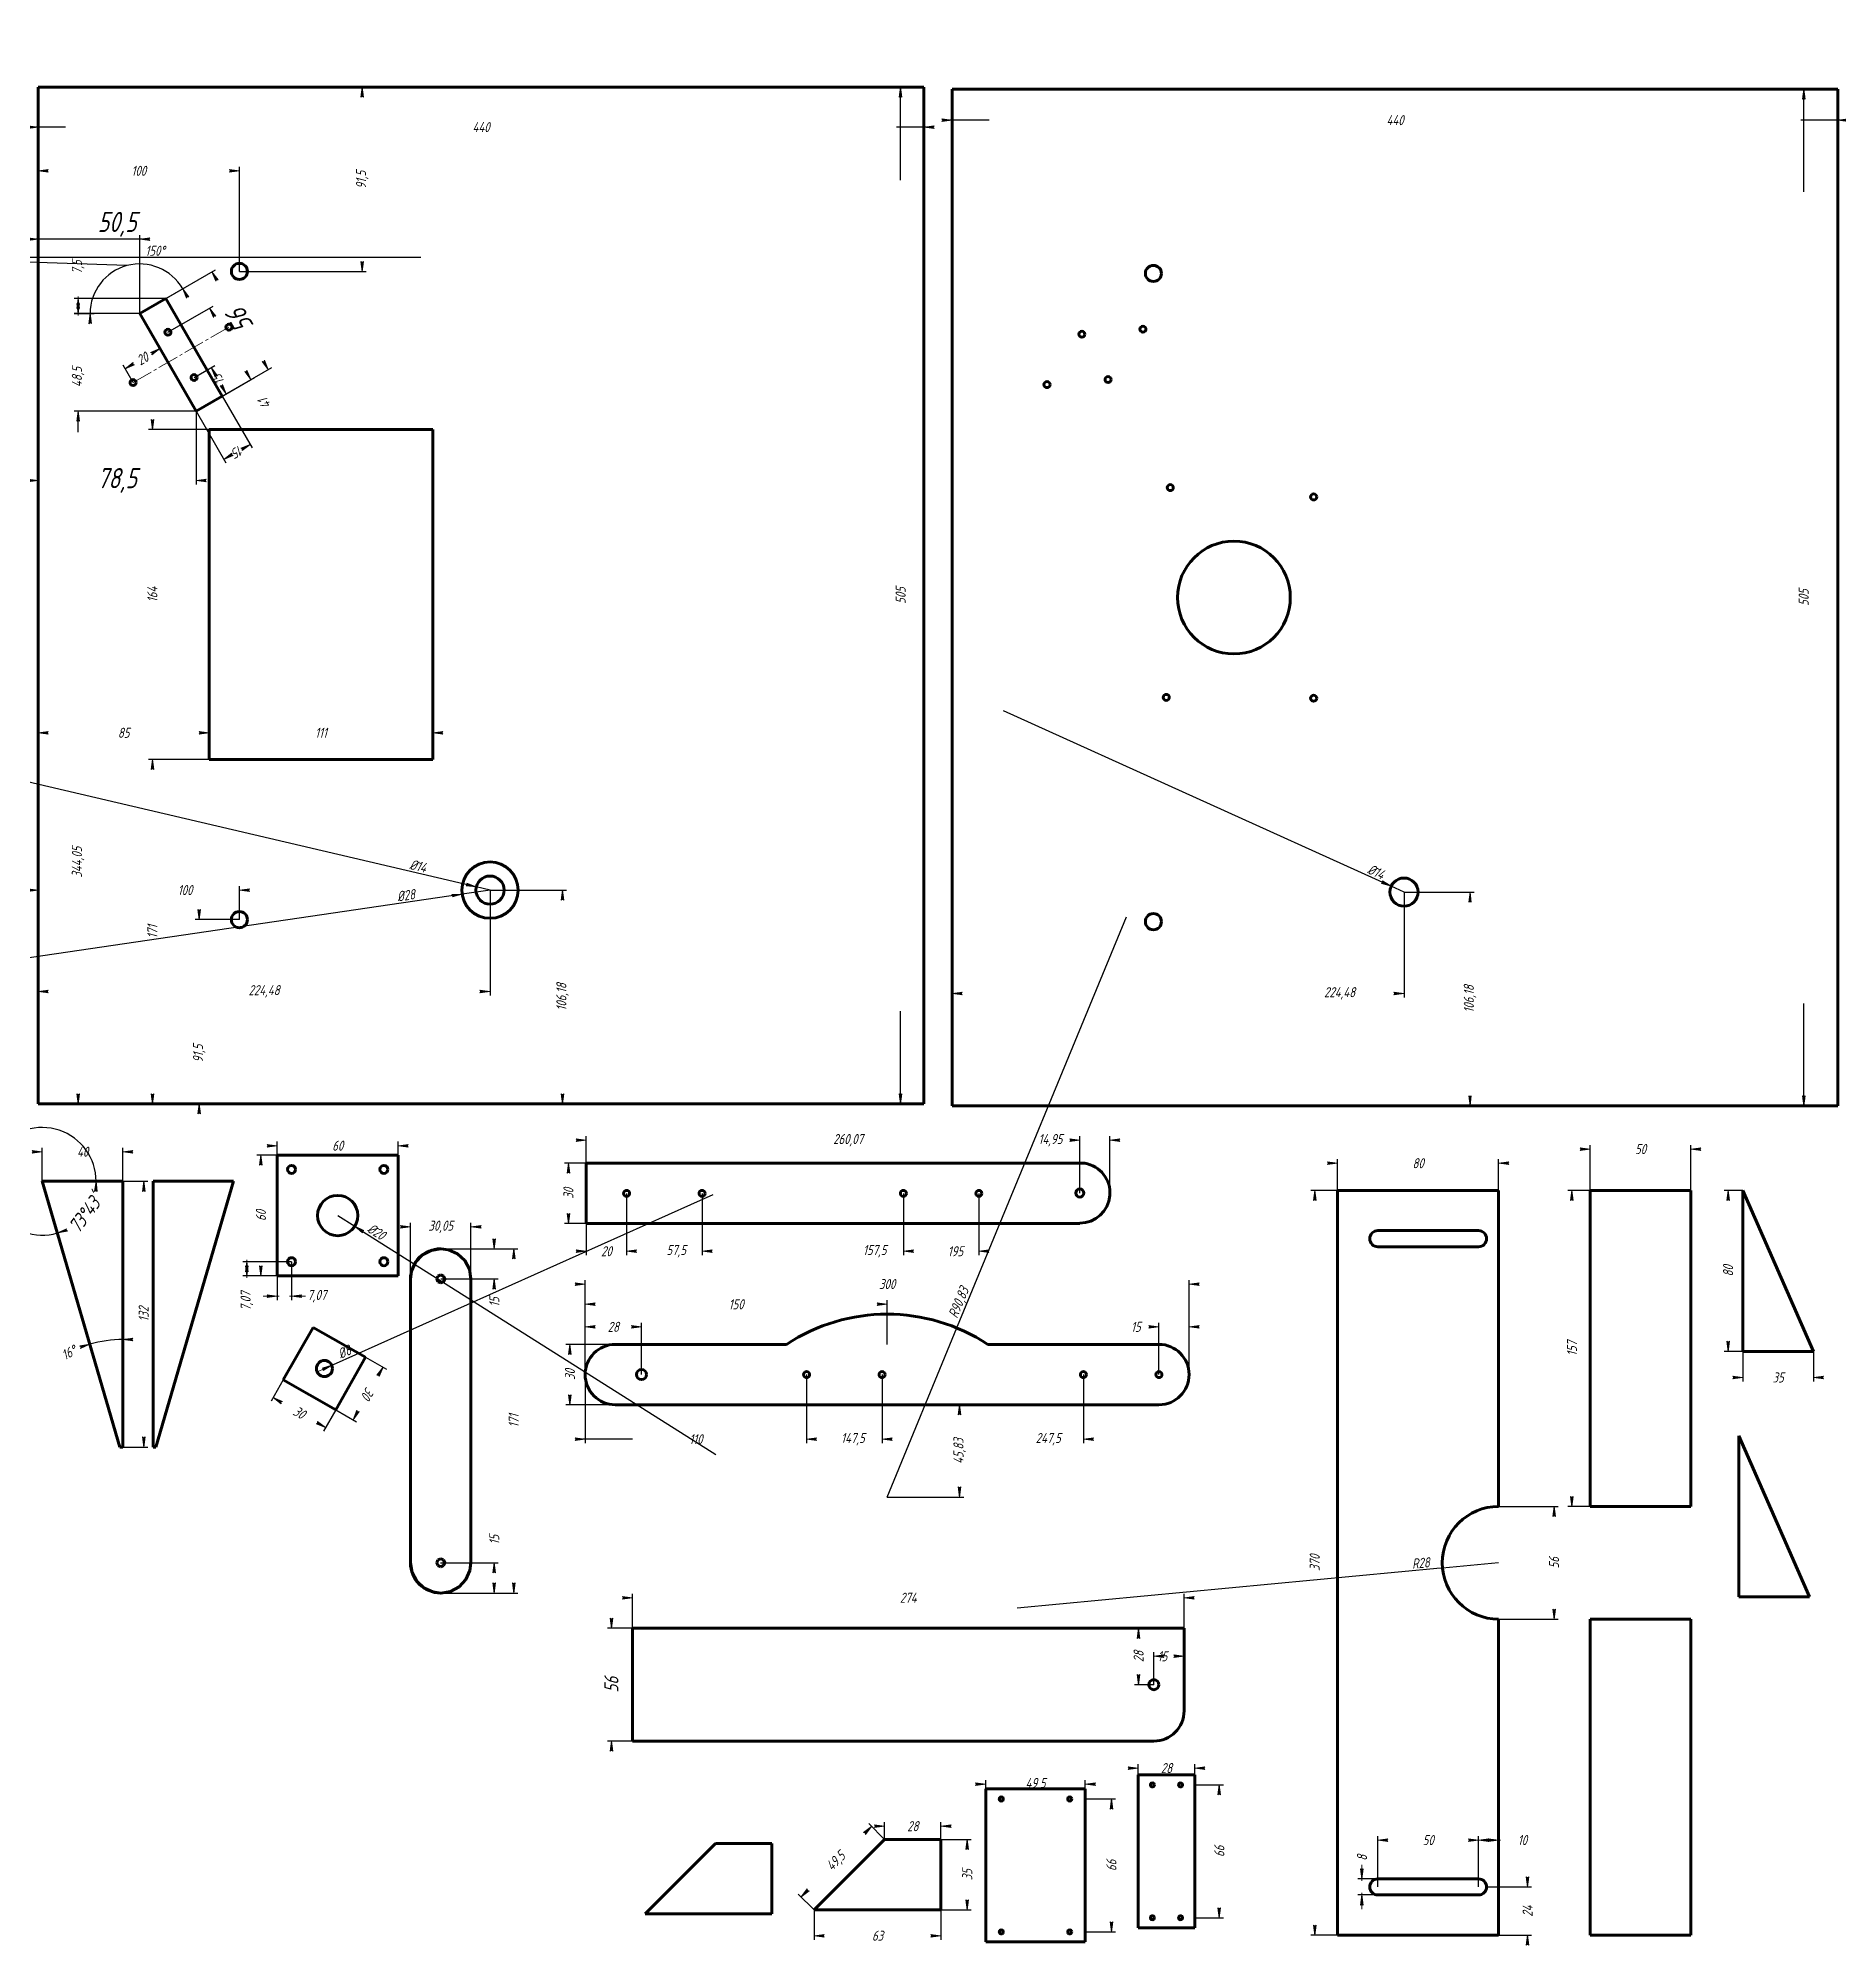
# Model space of a CAD drawing. Header units: millimetres. Extents: x -326 to 568, y 524 to 1470.
import ezdxf

# ---------------------------------------------------------------- set-up
doc = ezdxf.new("R2010")
doc.units = ezdxf.units.MM
for name, pattern in [('K5LT_AXLED', [14.875, 10.375, -1.5, 1.5, -1.5]), ('K5LT_BASIC', [0]), ('K5LT_THIN', [0])]:
    doc.linetypes.add(name, pattern=pattern)
doc.layers.add('Системный слой', color=7, linetype='Continuous')
doc.styles.add('KDIMTEXTSTYLE', font='GOST_AU.SHX', dxfattribs={"width": 0.96, "oblique": 15, "height": 5})
doc.dimstyles.new('KDIMSTYLE (1.00)', dxfattribs={"dimtxt": 5, "dimasz": 1, "dimexe": 2, "dimexo": 0, "dimgap": 1, "dimtad": 1, "dimtxsty": 'KDIMTEXTSTYLE', "dimsah": 1, "dimcen": 0, "dimdle": 1, "dimadec": 0, "dimazin": 0, "dimtfac": 0.667, "dimtmove": 0, "dimatfit": 3, "dimfxl": 1, "dimtvp": 1, "dimtolj": 1, "dimtzin": 0, "dimarcsym": 0})

msp = doc.modelspace()

# ---------------------------------------------------------------- blocks, each defined once
blk = doc.blocks.new('KDIMARROW_01')
at = {"layer": 'Системный слой'}
blk.add_hatch(color=0, dxfattribs=at).paths.add_polyline_path([(0, 0), (-5, 0.658262491226197), (-4.5, 6e-16), (-5, -0.6582624912261956)])
at = {"layer": 'Системный слой', "color": 0, "linetype": 'K5LT_THIN', "lineweight": 18}
for p, q in [((-4.5, 6e-16), (-5, 0.658262491226197)), ((-5, 0.658262491226197), (0, 0)), ((0, 0), (-5, -0.6582624912261956)), ((-5, -0.6582624912261956), (-4.5, 6e-16)), ((0, 0), (-1, 0))]:
    blk.add_line(p, q, dxfattribs=at)
blk = doc.blocks.new('U0')
at = {"layer": 'Системный слой', "color": 150, "linetype": 'K5LT_BASIC', "lineweight": 60, "true_color": 0x0080ff}
for p, q in [((-127.4460060598813, 714.0914948216539), (-128.0317857392095, 712.6772812592808)), ((-128.0317857392095, 712.6772812592808), (-127.4460060598812, 711.2630676969077)), ((-126.0318088134844, 714.6772812592808), (-127.4460060598813, 714.0914948216539)), ((-127.4460060598812, 711.2630676969077), (-126.0318088134844, 710.6772812592808)), ((-124.6176115670876, 714.0914948216539), (-126.0318088134844, 714.6772812592808)), ((-126.0318088134844, 710.6772812592808), (-124.6176115670876, 711.2630676969077)), ((-124.0318318877593, 712.6772812592808), (-124.6176115670876, 714.0914948216539)), ((-124.6176115670876, 711.2630676969077), (-124.0318318877593, 712.6772812592808))]:
    blk.add_line(p, q, dxfattribs=at)
blk = doc.blocks.new('U1')
at = {"layer": 'Системный слой', "color": 150, "linetype": 'K5LT_BASIC', "lineweight": 60, "true_color": 0x0080ff}
for p, q in [((-141.0316357564225, 712.6772812592808), (-140.2369737046373, 707.8597472165814)), ((-111.5475343033653, 708.7784415623319), (-111.0319818705462, 712.6772812592808)), ((-140.2369737046373, 707.8597472165814), (-137.9371868909073, 703.5526605945729)), ((-137.9371868909073, 703.5526605945729), (-134.3759519009717, 700.2123837640057)), ((-134.3759519009717, 700.2123837640057), (-129.9306035287262, 698.1928396400983)), ((-121.21433035159, 698.4719524792115), (-116.907293420991, 700.7717658261276)), ((-116.907293420991, 700.7717658261276), (-113.5670551275934, 704.3330419029354)), ((-113.5670551275934, 704.3330419029354), (-111.5475343033653, 708.7784415623319)), ((-129.9306035287262, 698.1928396400983), (-126.0318088137511, 697.6772812592808)), ((-126.0318088137511, 697.6772812592808), (-121.21433035159, 698.4719524792115))]:
    blk.add_line(p, q, dxfattribs=at)
blk = doc.blocks.new('U2')
at = {"layer": 'Системный слой', "color": 150, "linetype": 'K5LT_BASIC', "lineweight": 60, "true_color": 0x0080ff}
for p, q in [((-124.6656471183041, 855.0914948216538), (-126.0558265902974, 855.6771370373813)), ((-126.0558265902974, 851.6774254811802), (-124.648765966261, 852.2801530042794)), ((-124.0798674389758, 853.6772812592807), (-124.6656471183041, 855.0914948216538)), ((-124.648765966261, 852.2801530042794), (-124.0798674389758, 853.6772812592807))]:
    blk.add_line(p, q, dxfattribs=at)
blk = doc.blocks.new('U3')
at = {"layer": 'Системный слой', "color": 150, "linetype": 'K5LT_BASIC', "lineweight": 60, "true_color": 0x0080ff}
for p, q in [((-127.4460060598812, 855.0914948216538), (-128.0317857392094, 853.6772812592807)), ((-128.0317857392094, 853.6772812592807), (-127.4460060598811, 852.2630676969076)), ((-126.0318088134843, 855.6772812592807), (-127.4460060598812, 855.0914948216538)), ((-127.4460060598811, 852.2630676969076), (-126.0318088134844, 851.6772812592807)), ((-124.6176115670875, 855.0914948216538), (-126.0318088134843, 855.6772812592807)), ((-126.0318088134844, 851.6772812592807), (-124.6176115670875, 852.2630676969076)), ((-124.0318318877592, 853.6772812592807), (-124.6176115670875, 855.0914948216538)), ((-124.6176115670875, 852.2630676969076), (-124.0318318877592, 853.6772812592807))]:
    blk.add_line(p, q, dxfattribs=at)
blk = doc.blocks.new('U4')
at = {"layer": 'Системный слой', "color": 150, "linetype": 'K5LT_BASIC', "lineweight": 60, "true_color": 0x0080ff}
for p, q in [((-138.4965624993753, 862.0215206156262), (-140.5160833236035, 857.5761209562297)), ((-135.1563242059777, 865.5827966924339), (-138.4965624993753, 862.0215206156262)), ((-130.8492872753788, 867.8826100393501), (-135.1563242059777, 865.5827966924339)), ((-126.0318088132177, 868.6772812592807), (-130.8492872753788, 867.8826100393501)), ((-122.1330140982424, 868.1617228784631), (-126.0318088132177, 868.6772812592807)), ((-117.687665725997, 866.1421787545557), (-122.1330140982424, 868.1617228784631)), ((-114.1264307360615, 862.8019019239886), (-117.687665725997, 866.1421787545557)), ((-111.8266439223314, 858.4948153019801), (-114.1264307360615, 862.8019019239886)), ((-140.5160833236035, 857.5761209562297), (-141.0316357564225, 853.6772812592807)), ((-111.0319818705462, 853.6772812592807), (-111.8266439223314, 858.4948153019801))]:
    blk.add_line(p, q, dxfattribs=at)
blk = doc.blocks.new('U5')
at = {"layer": 'Системный слой', "color": 150, "linetype": 'K5LT_BASIC', "lineweight": 60, "true_color": 0x0080ff}
for p, q in [((-124.6656471183042, 714.0914948216539), (-126.0558265902975, 714.6771370373813)), ((-126.0558265902975, 710.6774254811803), (-124.648765966261, 711.2801530042796)), ((-124.0798674389759, 712.6772812592808), (-124.6656471183042, 714.0914948216539)), ((-124.648765966261, 711.2801530042796), (-124.0798674389759, 712.6772812592808))]:
    blk.add_line(p, q, dxfattribs=at)
blk = doc.blocks.new('KDIMARROW_02')
at = {"layer": 'Системный слой'}
blk.add_hatch(color=0, dxfattribs=at).paths.add_polyline_path([(4.5, -6e-16), (5, 0.6582624912261956), (0, 0), (5, -0.658262491226197)])
at = {"layer": 'Системный слой', "color": 0, "linetype": 'K5LT_THIN', "lineweight": 18}
for p, q in [((0, 0), (-1, 0)), ((5, 0.6582624912261956), (0, 0)), ((0, 0), (5, -0.658262491226197)), ((0, 0), (7, -9e-16)), ((4.5, -6e-16), (5, 0.6582624912261956)), ((5, -0.658262491226197), (4.5, -6e-16))]:
    blk.add_line(p, q, dxfattribs=at)

# ---------------------------------------------------------------- dimensions: what is measured, and where the dimension line sits
at = {"layer": 'Системный слой', "color": 7}
for base, p1, p2, location, override in [((-326.0334660406671, 1425.824577084657), (113.9665339593328, 1445.658961869227), (-326.0334660406671, 1445.658961869227), (-106.0334660406672, 1425.824577084657), {"dimexo": 0, "dimpost": '\\H5.0;\\W0.965;\\Q15;\\Q15;\\H10.00;\\H5.0;\\W0.965;\\Q15;<>\\H5.0;\\W0.965;\\Q15;\\Q15;\\H10.00;', "dimblk1": 'KDIMARROW_01', "dimblk2": 'KDIMARROW_01', "dimse1": 0, "dimse2": 0, "dimclrt": 7, "dimtolj": 1}), ((-226.0334660406671, 1404.124333841316), (-326.0334660406671, 1445.658961869227), (-226.0334660406671, 1354.158961869227), (-276.0334660406671, 1404.124333841316), {"dimexo": 0, "dimpost": '\\H5.0;\\W0.965;\\Q15;\\Q15;\\H10.00;\\H5.0;\\W0.965;\\Q15;<>\\H5.0;\\W0.965;\\Q15;\\Q15;\\H10.00;', "dimblk1": 'KDIMARROW_01', "dimblk2": 'KDIMARROW_01', "dimse1": 0, "dimse2": 0, "dimclrt": 7, "dimtolj": 1}), ((127.9375028516394, 1429.299105632161), (567.9375028516395, 1444.658961869227), (127.9375028516394, 1444.658961869227), (347.9375028516395, 1429.299105632161), {"dimexo": 0, "dimpost": '\\H5.0;\\W0.965;\\Q15;\\Q15;\\H7.00;\\H5.0;\\W0.965;\\Q15;<>\\H5.0;\\W0.965;\\Q15;\\Q15;\\H7.00;', "dimblk1": 'KDIMARROW_01', "dimblk2": 'KDIMARROW_01', "dimse1": 0, "dimse2": 0, "dimclrt": 7, "dimtolj": 1}), ((-241.0334660406671, 1124.968165832942), (-326.0334660406671, 940.6589618692267), (-241.0334660406671, 1111.658961869227), (-283.5334660406671, 1124.968165832942), {"dimexo": 0, "dimpost": '\\H5.0;\\W0.965;\\Q15;\\Q15;\\H10.00;\\H5.0;\\W0.965;\\Q15;<>\\H5.0;\\W0.965;\\Q15;\\Q15;\\H10.00;', "dimblk1": 'KDIMARROW_01', "dimblk2": 'KDIMARROW_01', "dimse1": 0, "dimse2": 0, "dimclrt": 7, "dimtolj": 1}), ((-241.0334660406671, 1124.968165832942), (-130.0334660406671, 1111.658961869227), (-241.0334660406671, 1111.658961869227), (-185.5334660406671, 1124.968165832942), {"dimexo": 0, "dimpost": '\\H5.0;\\W0.965;\\Q15;\\Q15;\\H10.00;\\H5.0;\\W0.965;\\Q15;<>\\H5.0;\\W0.965;\\Q15;\\Q15;\\H10.00;', "dimblk1": 'KDIMARROW_01', "dimblk2": 'KDIMARROW_01', "dimse1": 0, "dimse2": 0, "dimclrt": 7, "dimtolj": 1}), ((-326.0334660406671, 1046.836694944501), (-226.0334660406671, 1032.158961869227), (-326.0334660406671, 940.6589618692267), (-253.0334660406671, 1046.836694944501), {"dimexo": 0, "dimpost": '\\H5.0;\\W0.965;\\Q15;\\Q15;\\H10.00;\\H5.0;\\W0.965;\\Q15;<>\\H5.0;\\W0.965;\\Q15;\\Q15;\\H10.00;', "dimblk1": 'KDIMARROW_01', "dimblk2": 'KDIMARROW_01', "dimse1": 0, "dimse2": 0, "dimclrt": 7, "dimtolj": 1}), ((-101.5551737173085, 996.5430055443065), (-326.0334660406671, 940.6589618692267), (-101.5551737173085, 1046.836694944501), (-213.7943198789878, 996.5430055443065), {"dimexo": 0, "dimpost": '\\H5.0;\\W0.965;\\Q15;\\Q15;\\H10.00;\\H5.0;\\W0.965;\\Q15;<>\\H5.0;\\W0.965;\\Q15;\\Q15;\\H10.00;', "dimblk1": 'KDIMARROW_01', "dimblk2": 'KDIMARROW_01', "dimse1": 0, "dimse2": 0, "dimclrt": 7, "dimtolj": 1}), ((352.4157951749981, 995.5430055443065), (127.9375028516395, 939.6589618692267), (352.4157951749981, 1045.836694944501), (320.4157951749981, 995.5430055443065), {"dimexo": 0, "dimpost": '\\H5.0;\\W0.965;\\Q15;\\Q15;\\H7.00;\\H5.0;\\W0.965;\\Q15;<>\\H5.0;\\W0.965;\\Q15;\\Q15;\\H7.00;', "dimblk1": 'KDIMARROW_01', "dimblk2": 'KDIMARROW_01', "dimse1": 0, "dimse2": 0, "dimclrt": 7, "dimtolj": 1}), ((-323.9305299283305, 916.8746002737553), (-283.9305299283305, 902.1713701361585), (-323.9305299283305, 902.1713701361587), (-303.9305299283305, 916.8746002737553), {"dimexo": 0, "dimpost": '\\H5.0;\\W0.965;\\Q15;\\Q15;\\H7.00;\\H5.0;\\W0.965;\\Q15;<>\\H5.0;\\W0.965;\\Q15;\\Q15;\\H7.00;', "dimblk1": 'KDIMARROW_01', "dimblk2": 'KDIMARROW_01', "dimse1": 0, "dimse2": 0, "dimclrt": 7, "dimtolj": 1}), ((-207.213177944889, 919.8753957625796), (-147.213177944889, 915.1772812592808), (-207.213177944889, 915.1772812592808), (-177.213177944889, 919.8753957625796), {"dimexo": 0, "dimpost": '\\H5.0;\\W0.965;\\Q15;\\Q15;\\H7.00;\\H5.0;\\W0.965;\\Q15;<>\\H5.0;\\W0.965;\\Q15;\\Q15;\\H7.00;', "dimblk1": 'KDIMARROW_01', "dimblk2": 'KDIMARROW_01', "dimse1": 0, "dimse2": 0, "dimclrt": 7, "dimtolj": 1}), ((-53.74166636049313, 922.5809669598135), (206.3283389052744, 895.1466252647671), (-53.74166636049313, 911.1713701361585), (76.29333627239066, 922.5809669598135), {"dimexo": 0, "dimpost": '\\H5.0;\\W0.965;\\Q15;\\Q15;\\H7.00;\\H5.0;\\W0.965;\\Q15;<>\\H5.0;\\W0.965;\\Q15;\\Q15;\\H7.00;', "dimblk1": 'KDIMARROW_01', "dimblk2": 'KDIMARROW_01', "dimse1": 0, "dimse2": 0, "dimclrt": 7, "dimtolj": 1}), ((191.3784225175483, 922.5809669598135), (206.3283389052744, 897.5961150075492), (191.3784225175483, 896.3713701361587), (176.7812633572793, 922.5809669598135), {"dimexo": 0, "dimpost": '\\H5.0;\\W0.965;\\Q15;\\Q15;\\H7.00;\\H5.0;\\W0.965;\\Q15;<>\\H5.0;\\W0.965;\\Q15;\\Q15;\\H7.00;', "dimblk1": 'KDIMARROW_01', "dimblk2": 'KDIMARROW_01', "dimse1": 0, "dimse2": 0, "dimclrt": 7, "dimtolj": 1}), ((444.9016078861017, 918.1882114678019), (494.9016078861017, 897.6772812592808), (444.9016078861017, 897.6772812592808), (469.9016078861017, 918.1882114678019), {"dimexo": 0, "dimpost": '\\H5.0;\\W0.965;\\Q15;\\Q15;\\H7.00;\\H5.0;\\W0.965;\\Q15;<>\\H5.0;\\W0.965;\\Q15;\\Q15;\\H7.00;', "dimblk1": 'KDIMARROW_01', "dimblk2": 'KDIMARROW_01', "dimse1": 0, "dimse2": 0, "dimclrt": 7, "dimtolj": 1}), ((319.4157951749981, 911.1713701361587), (399.4157951749981, 897.6772812592808), (319.4157951749981, 897.6772812592808), (359.4157951749981, 911.1713701361587), {"dimexo": 0, "dimpost": '\\H5.0;\\W0.965;\\Q15;\\Q15;\\H7.00;\\H5.0;\\W0.965;\\Q15;<>\\H5.0;\\W0.965;\\Q15;\\Q15;\\H7.00;', "dimblk1": 'KDIMARROW_01', "dimblk2": 'KDIMARROW_01', "dimse1": 0, "dimse2": 0, "dimclrt": 7, "dimtolj": 1}), ((-53.74166636049313, 867.4473553077221), (-33.74166636049313, 896.1713701361588), (-53.74166636049313, 911.1713701361585), (-43.74166636049313, 867.4473553077221), {"dimexo": 0, "dimpost": '\\H5.0;\\W0.965;\\Q15;\\Q15;\\H7.00;\\H5.0;\\W0.965;\\Q15;<>\\H5.0;\\W0.965;\\Q15;\\Q15;\\H7.00;', "dimblk1": 'KDIMARROW_01', "dimblk2": 'KDIMARROW_01', "dimse1": 0, "dimse2": 0, "dimclrt": 7, "dimtolj": 1}), ((-141.0796713076391, 879.5442481456316), (-111.0319818705462, 853.6772812592807), (-141.0796713076391, 853.6772812592807), (-126.0558265890926, 879.5442481456316), {"dimexo": 0, "dimpost": '\\H5.0;\\W0.965;\\Q15;\\Q15;\\H7.00;\\H5.0;\\W0.965;\\Q15;<>\\H5.0;\\W0.965;\\Q15;\\Q15;\\H7.00;', "dimblk1": 'KDIMARROW_01', "dimblk2": 'KDIMARROW_01', "dimse1": 0, "dimse2": 0, "dimclrt": 7, "dimtolj": 1}), ((-53.74166636049313, 867.4473553077221), (3.758333639506816, 896.1713701361585), (-53.74166636049313, 881.1713701361588), (-9.090561433430196, 867.4473553077221), {"dimexo": 0, "dimpost": '\\H5.0;\\W0.965;\\Q15;\\Q15;\\H7.00;\\H5.0;\\W0.965;\\Q15;<>\\H5.0;\\W0.965;\\Q15;\\Q15;\\H7.00;', "dimblk1": 'KDIMARROW_01', "dimblk2": 'KDIMARROW_01', "dimse1": 0, "dimse2": 0, "dimclrt": 7, "dimtolj": 1}), ((-53.74166636049313, 867.4473553077221), (103.7583336395068, 896.1713701361583), (-53.74166636049313, 881.1713701361588), (89.52037568510008, 867.4473553077221), {"dimexo": 0, "dimpost": '\\H5.0;\\W0.965;\\Q15;\\Q15;\\H7.00;\\H5.0;\\W0.965;\\Q15;<>\\H5.0;\\W0.965;\\Q15;\\Q15;\\H7.00;', "dimblk1": 'KDIMARROW_01', "dimblk2": 'KDIMARROW_01', "dimse1": 0, "dimse2": 0, "dimclrt": 7, "dimtolj": 1}), ((-53.74166636049313, 867.4473553077221), (141.2583336395068, 896.1713701361581), (-53.74166636049313, 881.1713701361588), (129.6132921737475, 867.4473553077221), {"dimexo": 0, "dimpost": '\\H5.0;\\W0.965;\\Q15;\\Q15;\\H7.00;\\H5.0;\\W0.965;\\Q15;<>\\H5.0;\\W0.965;\\Q15;\\Q15;\\H7.00;', "dimblk1": 'KDIMARROW_01', "dimblk2": 'KDIMARROW_01', "dimse1": 0, "dimse2": 0, "dimclrt": 7, "dimtolj": 1}), ((-200.1421101330236, 845.1568231128563), (-207.213177944889, 855.1772812592808), (-200.1421101330236, 862.2483490711462), (-187.5878604445458, 845.1568231128563), {"dimexo": 0, "dimpost": '\\H5.0;\\W0.965;\\Q15;\\Q15;\\H7.00;\\H5.0;\\W0.965;\\Q15;<>\\H5.0;\\W0.965;\\Q15;\\Q15;\\H7.00;', "dimblk1": 'KDIMARROW_02', "dimblk2": 'KDIMARROW_02', "dimse1": 0, "dimse2": 0, "dimclrt": 7, "dimtolj": 1}), ((-54.31910038932733, 851.1207726658173), (245.6808996106727, 806.1772812592809), (-54.31910038932733, 806.1772812592807), (95.68089961067267, 851.1207726658173), {"dimexo": 0, "dimpost": '\\H5.0;\\W0.965;\\Q15;\\Q15;\\H7.00;\\H5.0;\\W0.965;\\Q15;<>\\H5.0;\\W0.965;\\Q15;\\Q15;\\H7.00;', "dimblk1": 'KDIMARROW_01', "dimblk2": 'KDIMARROW_01', "dimse1": 0, "dimse2": 0, "dimclrt": 7, "dimtolj": 1}), ((95.68089961067268, 841.091969467014), (-54.31910038932733, 821.1772812592807), (95.68089961067268, 821.1772812592807), (20.68089961067268, 841.091969467014), {"dimexo": 0, "dimpost": '\\H5.0;\\W0.965;\\Q15;\\Q15;\\H7.00;\\H5.0;\\W0.965;\\Q15;<>\\H5.0;\\W0.965;\\Q15;\\Q15;\\H7.00;', "dimblk1": 'KDIMARROW_01', "dimblk2": 'KDIMARROW_01', "dimse1": 0, "dimse2": 0, "dimclrt": 7, "dimtolj": 1}), ((-26.31910038932745, 829.8818991489844), (-54.31910038932733, 806.1772812592807), (-26.31910038932745, 806.1772812592808), (-40.31910038932739, 829.8818991489844), {"dimexo": 0, "dimpost": '\\H5.0;\\W0.965;\\Q15;\\Q15;\\H7.00;\\H5.0;\\W0.965;\\Q15;<>\\H5.0;\\W0.965;\\Q15;\\Q15;\\H7.00;', "dimblk1": 'KDIMARROW_01', "dimblk2": 'KDIMARROW_01', "dimse1": 0, "dimse2": 0, "dimclrt": 7, "dimtolj": 1}), ((230.6808996106727, 829.8818991489844), (245.6808996106727, 806.1772812592809), (230.6808996106727, 806.1772812592809), (219.2157543088538, 829.8818991489844), {"dimexo": 0, "dimpost": '\\H5.0;\\W0.965;\\Q15;\\Q15;\\H7.00;\\H5.0;\\W0.965;\\Q15;<>\\H5.0;\\W0.965;\\Q15;\\Q15;\\H7.00;', "dimblk1": 'KDIMARROW_01', "dimblk2": 'KDIMARROW_01', "dimse1": 0, "dimse2": 0, "dimclrt": 7, "dimtolj": 1}), ((520.7463899844774, 804.7344692933384), (555.7463899844774, 817.6922528004463), (520.7463899844774, 817.6922528004463), (538.2463899844774, 804.7344692933384), {"dimexo": 0, "dimpost": '\\H5.0;\\W0.965;\\Q15;\\Q15;\\H7.00;\\H5.0;\\W0.965;\\Q15;<>\\H5.0;\\W0.965;\\Q15;\\Q15;\\H7.00;', "dimblk1": 'KDIMARROW_01', "dimblk2": 'KDIMARROW_01', "dimse1": 0, "dimse2": 0, "dimclrt": 7, "dimtolj": 1}), ((-54.31910038932733, 774.0731663390346), (55.68089961067272, 806.1772812592807), (-54.31910038932733, 806.1772812592807), (0.6808996106726966, 774.0731663390346), {"dimexo": 0, "dimpost": '\\H5.0;\\W0.965;\\Q15;\\Q15;\\H7.00;\\H5.0;\\W0.965;\\Q15;<>\\H5.0;\\W0.965;\\Q15;\\Q15;\\H7.00;', "dimblk1": 'KDIMARROW_01', "dimblk2": 'KDIMARROW_01', "dimse1": 0, "dimse2": 0, "dimclrt": 7, "dimtolj": 1}), ((-54.31910038932733, 774.0731663390346), (93.18089961067272, 806.1772812592808), (-54.31910038932733, 806.1772812592807), (78.66512965217663, 774.0731663390346), {"dimexo": 0, "dimpost": '\\H5.0;\\W0.965;\\Q15;\\Q15;\\H7.00;\\H5.0;\\W0.965;\\Q15;<>\\H5.0;\\W0.965;\\Q15;\\Q15;\\H7.00;', "dimblk1": 'KDIMARROW_01', "dimblk2": 'KDIMARROW_01', "dimse1": 0, "dimse2": 0, "dimclrt": 7, "dimtolj": 1}), ((-54.31910038932733, 774.0731663390346), (193.1808996106727, 806.1772812592808), (-54.31910038932733, 806.1772812592807), (175.6808996106727, 774.0731663390346), {"dimexo": 0, "dimpost": '\\H5.0;\\W0.965;\\Q15;\\Q15;\\H7.00;\\H5.0;\\W0.965;\\Q15;<>\\H5.0;\\W0.965;\\Q15;\\Q15;\\H7.00;', "dimblk1": 'KDIMARROW_01', "dimblk2": 'KDIMARROW_01', "dimse1": 0, "dimse2": 0, "dimclrt": 7, "dimtolj": 1}), ((-30.83052685380611, 695.3213569061892), (243.1694731461939, 680.1297705310114), (-30.83052685380611, 680.1297705310114), (106.1694731461939, 695.3213569061892), {"dimexo": 0, "dimpost": '\\H5.0;\\W0.965;\\Q15;\\Q15;\\H7.00;\\H5.0;\\W0.965;\\Q15;<>\\H5.0;\\W0.965;\\Q15;\\Q15;\\H7.00;', "dimblk1": 'KDIMARROW_01', "dimblk2": 'KDIMARROW_01', "dimse1": 0, "dimse2": 0, "dimclrt": 7, "dimtolj": 1}), ((243.1694731461939, 666.264196976257), (228.1694731461939, 652.1297705310114), (243.1694731461939, 680.1297705310114), (232.4194731461939, 666.264196976257), {"dimexo": 0, "dimtoh": 1, "dimpost": '\\H5.0;\\W0.965;\\Q15;\\Q15;\\H7.00;\\H5.0;\\W0.965;\\Q15;<>\\H5.0;\\W0.965;\\Q15;\\Q15;\\H7.00;', "dimblk1": 'KDIMARROW_01', "dimblk2": 'KDIMARROW_01', "dimse1": 0, "dimse2": 0, "dimclrt": 7, "dimtmove": 1, "dimtolj": 1}), ((220.4375028516394, 610.7060065055388), (248.4375028516394, 602.354636171331), (220.4375028516394, 602.354636171331), (234.4375028516394, 610.7060065055388), {"dimexo": 0, "dimpost": '\\H5.0;\\W0.965;\\Q15;\\Q15;\\H7.00;\\H5.0;\\W0.965;\\Q15;<>\\H5.0;\\W0.965;\\Q15;\\Q15;\\H7.00;', "dimblk1": 'KDIMARROW_01', "dimblk2": 'KDIMARROW_01', "dimse1": 0, "dimse2": 0, "dimclrt": 7, "dimtolj": 1}), ((144.6296851760191, 602.7060065055388), (194.1271598590774, 595.3546361713309), (144.6296851760191, 595.3546361713309), (169.3784225175482, 602.7060065055388), {"dimexo": 0, "dimpost": '\\H5.0;\\W0.965;\\Q15;\\Q15;\\H7.00;\\H5.0;\\W0.965;\\Q15;<>\\H5.0;\\W0.965;\\Q15;\\Q15;\\H7.00;', "dimblk1": 'KDIMARROW_01', "dimblk2": 'KDIMARROW_01', "dimse1": 0, "dimse2": 0, "dimclrt": 7, "dimtolj": 1}), ((94.43750285163941, 581.8546361713309), (122.4375028516394, 575.2373203154522), (94.43750285163941, 575.2373203154522), (108.4375028516394, 581.8546361713309), {"dimexo": 0, "dimpost": '\\H5.0;\\W0.965;\\Q15;\\Q15;\\H7.00;\\H5.0;\\W0.965;\\Q15;<>\\H5.0;\\W0.965;\\Q15;\\Q15;\\H7.00;', "dimblk1": 'KDIMARROW_01', "dimblk2": 'KDIMARROW_01', "dimse1": 0, "dimse2": 0, "dimclrt": 7, "dimtolj": 1}), ((389.4157951749981, 574.9446408196147), (339.4157951749981, 551.6772812592808), (389.4157951749981, 551.6772812592808), (364.4157951749981, 574.9446408196147), {"dimexo": 0, "dimpost": '\\H5.0;\\W0.965;\\Q15;\\Q15;\\H7.00;\\H5.0;\\W0.965;\\Q15;<>\\H5.0;\\W0.965;\\Q15;\\Q15;\\H7.00;', "dimblk1": 'KDIMARROW_01', "dimblk2": 'KDIMARROW_01', "dimse1": 0, "dimse2": 0, "dimclrt": 7, "dimtolj": 1}), ((389.4157951749981, 574.9446408196147), (399.4157951749981, 527.6772812592808), (389.4157951749981, 551.6772812592808), (411.2087534345806, 574.9446408196147), {"dimexo": 0, "dimpost": '\\H5.0;\\W0.965;\\Q15;\\Q15;\\H7.00;\\H5.0;\\W0.965;\\Q15;<>\\H5.0;\\W0.965;\\Q15;\\Q15;\\H7.00;', "dimblk1": 'KDIMARROW_02', "dimblk2": 'KDIMARROW_02', "dimse1": 0, "dimse2": 0, "dimclrt": 7, "dimtolj": 1}), ((122.4375028516394, 527.4343346904454), (59.43750285163947, 540.2373203154522), (122.4375028516394, 540.2373203154522), (90.93750285163944, 527.4343346904454), {"dimexo": 0, "dimpost": '\\H5.0;\\W0.965;\\Q15;\\Q15;\\H7.00;\\H5.0;\\W0.965;\\Q15;<>\\H5.0;\\W0.965;\\Q15;\\Q15;\\H7.00;', "dimblk1": 'KDIMARROW_01', "dimblk2": 'KDIMARROW_01', "dimse1": 0, "dimse2": 0, "dimclrt": 7, "dimtolj": 1})]:
    msp.add_linear_dim(base=base, p1=p1, p2=p2, location=location, dimstyle='KDIMSTYLE (1.00)', override=override, dxfattribs=at).render()
for base, p1, location, text, override in [((-326.0334660406671, 1370.182373004347), (-275.5503642456919, 1333.205205212288), (-286.7896019834335, 1377.577016690512), '\\H5.0;\\W0.965;\\Q15;\\Q15;\\H10.00;\\H5.0;\\W0.965;\\Q15;\\H5.0;\\W0.965;\\Q15;\\Q15;\\H10.00;50,5\\Q15;\\H5.00;\\H5.0;\\W0.965;\\Q15;\\Q15;\\H10.00;', {"dimexo": 0, "dimtoh": 1, "dimblk1": 'KDIMARROW_01', "dimblk2": 'KDIMARROW_01', "dimse1": 0, "dimse2": 0, "dimclrt": 7, "dimtmove": 1, "dimtolj": 1}), ((-326.0334660406671, 1250.297163207529), (-247.5503642456919, 1284.70778260036), (-286.7919151431795, 1250.297163207529), '\\H5.0;\\W0.965;\\Q15;\\Q15;\\H10.00;\\H5.0;\\W0.965;\\Q15;\\H5.0;\\W0.965;\\Q15;\\Q15;\\H10.00;78,5\\Q15;\\H5.00;\\H5.0;\\W0.965;\\Q15;\\Q15;\\H10.00;', {"dimexo": 0, "dimblk1": 'KDIMARROW_01', "dimblk2": 'KDIMARROW_01', "dimse1": 0, "dimse2": 0, "dimclrt": 7, "dimtolj": 1})]:
    msp.add_linear_dim(base=base, p1=p1, p2=(-326.0334660406671, 1445.658961869227), location=location, text=text, dimstyle='KDIMSTYLE (1.00)', override=override, dxfattribs=at).render()
for base, p1, p2, angle, location, override in [((-165.0257500999014, 1445.658961869227), (-226.0334660406671, 1354.158961869227), (-326.0334660406671, 1445.658961869227), 90, (-165.0257500999014, 1399.658961869227), {"dimexo": 0, "dimpost": '\\H5.0;\\W0.965;\\Q15;\\Q15;\\H10.00;\\H5.0;\\W0.965;\\Q15;<>\\H5.0;\\W0.965;\\Q15;\\Q15;\\H10.00;', "dimblk1": 'KDIMARROW_01', "dimblk2": 'KDIMARROW_01', "dimse1": 0, "dimse2": 0, "dimclrt": 7, "dimtolj": 1}), ((102.402072584889, 1445.658961869227), (113.9665339593329, 940.6589618692267), (113.9665339593328, 1445.658961869227), 90, (102.4020725848889, 1193.158961869227), {"dimexo": 0, "dimpost": '\\H5.0;\\W0.965;\\Q15;\\Q15;\\H10.00;\\H5.0;\\W0.965;\\Q15;<>\\H5.0;\\W0.965;\\Q15;\\Q15;\\H10.00;', "dimblk1": 'KDIMARROW_01', "dimblk2": 'KDIMARROW_01', "dimse1": 0, "dimse2": 0, "dimclrt": 7, "dimtolj": 1}), ((550.9307494936191, 1444.658961869227), (567.9375028516395, 939.6589618692267), (567.9375028516395, 1444.658961869227), 90, (550.930749493619, 1192.158961869227), {"dimexo": 0, "dimpost": '\\H5.0;\\W0.965;\\Q15;\\Q15;\\H7.00;\\H5.0;\\W0.965;\\Q15;<>\\H5.0;\\W0.965;\\Q15;\\Q15;\\H7.00;', "dimblk1": 'KDIMARROW_01', "dimblk2": 'KDIMARROW_01', "dimse1": 0, "dimse2": 0, "dimclrt": 7, "dimtolj": 1}), ((-306.1774164187503, 1333.205205212288), (-262.5599831889253, 1340.705205212288), (-275.5503642456919, 1333.205205212288), 90, (-306.1774164187503, 1356.297079716378), {"dimexo": 0, "dimpost": '\\H5.0;\\W0.965;\\Q15;\\Q15;\\H10.00;\\H5.0;\\W0.965;\\Q15;<>\\H5.0;\\W0.965;\\Q15;\\Q15;\\H10.00;', "dimblk1": 'KDIMARROW_02', "dimblk2": 'KDIMARROW_02', "dimse1": 0, "dimse2": 0, "dimclrt": 7, "dimtolj": 1}), ((-240.8372632865465, 1335.926315319769), (-241.0551737173086, 1288.45778260036), (-261.5551737173086, 1323.964824155522), 119.99999999999999, (-213.4537217406786, 1288.496630071153), {"dimexo": 0, "dimpost": '\\H5.0;\\W0.965;\\Q15;\\Q15;\\H10.00;\\H5.0;\\W0.965;\\Q15;<>\\H5.0;\\W0.965;\\Q15;\\Q15;\\H10.00;', "dimblk1": 'KDIMARROW_01', "dimblk2": 'KDIMARROW_01', "dimse1": 0, "dimse2": 0, "dimclrt": 7, "dimtolj": 1}), ((-306.1774164187503, 1284.70778260036), (-275.5503642456919, 1333.205205212288), (-247.5503642456919, 1284.70778260036), 90, (-306.1774164187503, 1301.70778260036), {"dimexo": 0, "dimpost": '\\H5.0;\\W0.965;\\Q15;\\Q15;\\H10.00;\\H5.0;\\W0.965;\\Q15;<>\\H5.0;\\W0.965;\\Q15;\\Q15;\\H10.00;', "dimblk1": 'KDIMARROW_01', "dimblk2": 'KDIMARROW_01', "dimse1": 0, "dimse2": 0, "dimclrt": 7, "dimtolj": 1}), ((-265.505491264614, 1315.806974853486), (-278.8708723213804, 1298.956493906324), (-261.5503642456919, 1308.956493906324), 30.000000000000462, (-274.1657453024582, 1310.806974853486), {"dimexo": 0, "dimpost": '\\H5.0;\\W0.965;\\Q15;\\Q15;\\H10.00;\\H5.0;\\W0.965;\\Q15;<>\\H5.0;\\W0.965;\\Q15;\\Q15;\\H10.00;', "dimblk1": 'KDIMARROW_01', "dimblk2": 'KDIMARROW_01', "dimse1": 0, "dimse2": 0, "dimclrt": 7, "dimtolj": 1}), ((-240.0331347195327, 1306.368365166537), (-241.0551737173086, 1288.45778260036), (-248.5551737173086, 1301.448163657126), 120.00000000000075, (-236.5331347195327, 1300.306187340046), {"dimexo": 0, "dimpost": '\\H5.0;\\W0.965;\\Q15;\\Q15;\\H10.00;\\H5.0;\\W0.965;\\Q15;<>\\H5.0;\\W0.965;\\Q15;\\Q15;\\H10.00;', "dimblk1": 'KDIMARROW_01', "dimblk2": 'KDIMARROW_01', "dimse1": 0, "dimse2": 0, "dimclrt": 7, "dimtolj": 1}), ((-233.7174742146902, 1260.748514251152), (-234.5599831889253, 1292.20778260036), (-247.5503642456919, 1284.70778260036), 209.99999999999994, (-226.7892709844147, 1264.748514251152), {"dimexo": 0, "dimpost": '\\H5.0;\\W0.965;\\Q15;\\Q15;\\H10.00;\\H5.0;\\W0.965;\\Q15;<>\\H5.0;\\W0.965;\\Q15;\\Q15;\\H10.00;', "dimblk1": 'KDIMARROW_01', "dimblk2": 'KDIMARROW_01', "dimse1": 0, "dimse2": 0, "dimclrt": 7, "dimtolj": 1}), ((-306.1774164187503, 1284.70778260036), (-326.0334660406671, 940.6589618692267), (-247.5503642456919, 1284.70778260036), 90, (-306.1774164187504, 1060.70778260036), {"dimexo": 0, "dimpost": '\\H5.0;\\W0.965;\\Q15;\\Q15;\\H10.00;\\H5.0;\\W0.965;\\Q15;<>\\H5.0;\\W0.965;\\Q15;\\Q15;\\H10.00;', "dimblk1": 'KDIMARROW_01', "dimblk2": 'KDIMARROW_01', "dimse1": 0, "dimse2": 0, "dimclrt": 7, "dimtolj": 1}), ((-269.2625654095611, 1111.658961869227), (-241.0334660406671, 1275.658961869227), (-241.0334660406671, 1111.658961869227), 90, (-269.2625654095611, 1193.658961869227), {"dimexo": 0, "dimpost": '\\H5.0;\\W0.965;\\Q15;\\Q15;\\H10.00;\\H5.0;\\W0.965;\\Q15;<>\\H5.0;\\W0.965;\\Q15;\\Q15;\\H10.00;', "dimblk1": 'KDIMARROW_01', "dimblk2": 'KDIMARROW_01', "dimse1": 0, "dimse2": 0, "dimclrt": 7, "dimtolj": 1}), ((-269.2625654095611, 1111.658961869227), (-326.0334660406671, 940.6589618692267), (-241.0334660406671, 1111.658961869227), 90, (-269.2625654095611, 1026.158961869227), {"dimexo": 0, "dimpost": '\\H5.0;\\W0.965;\\Q15;\\Q15;\\H10.00;\\H5.0;\\W0.965;\\Q15;<>\\H5.0;\\W0.965;\\Q15;\\Q15;\\H10.00;', "dimblk1": 'KDIMARROW_01', "dimblk2": 'KDIMARROW_01', "dimse1": 0, "dimse2": 0, "dimclrt": 7, "dimtolj": 1}), ((-65.53666278934881, 1046.836694944501), (-326.0334660406671, 940.6589618692267), (-101.5551737173085, 1046.836694944501), 90, (-65.53666278934881, 993.7478284068641), {"dimexo": 0, "dimpost": '\\H5.0;\\W0.965;\\Q15;\\Q15;\\H10.00;\\H5.0;\\W0.965;\\Q15;<>\\H5.0;\\W0.965;\\Q15;\\Q15;\\H10.00;', "dimblk1": 'KDIMARROW_01', "dimblk2": 'KDIMARROW_01', "dimse1": 0, "dimse2": 0, "dimclrt": 7, "dimtolj": 1}), ((385.1964364048325, 1045.836694944501), (127.9375028516395, 939.6589618692267), (352.4157951749981, 1045.836694944501), 90, (385.1964364048325, 992.7478284068641), {"dimexo": 0, "dimpost": '\\H5.0;\\W0.965;\\Q15;\\Q15;\\H7.00;\\H5.0;\\W0.965;\\Q15;<>\\H5.0;\\W0.965;\\Q15;\\Q15;\\H7.00;', "dimblk1": 'KDIMARROW_01', "dimblk2": 'KDIMARROW_01', "dimse1": 0, "dimse2": 0, "dimclrt": 7, "dimtolj": 1}), ((-245.9948206917201, 940.6589618692267), (-226.0334660406671, 1032.158961869227), (-326.0334660406671, 940.6589618692267), 90, (-245.9948206917201, 965.6589618692267), {"dimexo": 0, "dimpost": '\\H5.0;\\W0.965;\\Q15;\\Q15;\\H10.00;\\H5.0;\\W0.965;\\Q15;<>\\H5.0;\\W0.965;\\Q15;\\Q15;\\H10.00;', "dimblk1": 'KDIMARROW_01', "dimblk2": 'KDIMARROW_01', "dimse1": 0, "dimse2": 0, "dimclrt": 7, "dimtolj": 1}), ((-215.3548587191689, 915.1772812592808), (-207.213177944889, 855.1772812592808), (-207.213177944889, 915.1772812592808), 90, (-215.3548587191689, 885.1772812592808), {"dimexo": 0, "dimpost": '\\H5.0;\\W0.965;\\Q15;\\Q15;\\H7.00;\\H5.0;\\W0.965;\\Q15;<>\\H5.0;\\W0.965;\\Q15;\\Q15;\\H7.00;', "dimblk1": 'KDIMARROW_01', "dimblk2": 'KDIMARROW_01', "dimse1": 0, "dimse2": 0, "dimclrt": 7, "dimtolj": 1}), ((-62.61647806654894, 911.1713701361585), (-53.74166636049313, 881.1713701361588), (-53.74166636049313, 911.1713701361585), 90, (-62.61647806654894, 896.1713701361587), {"dimexo": 0, "dimpost": '\\H5.0;\\W0.965;\\Q15;\\Q15;\\H7.00;\\H5.0;\\W0.965;\\Q15;<>\\H5.0;\\W0.965;\\Q15;\\Q15;\\H7.00;', "dimblk1": 'KDIMARROW_01', "dimblk2": 'KDIMARROW_01', "dimse1": 0, "dimse2": 0, "dimclrt": 7, "dimtolj": 1}), ((-273.5820586208699, 902.1713701361585), (-283.9305299283307, 770.1713701361585), (-283.9305299283305, 902.1713701361585), 90, (-273.5820586208699, 836.1713701361585), {"dimexo": 0, "dimpost": '\\H5.0;\\W0.965;\\Q15;\\Q15;\\H7.00;\\H5.0;\\W0.965;\\Q15;<>\\H5.0;\\W0.965;\\Q15;\\Q15;\\H7.00;', "dimblk1": 'KDIMARROW_01', "dimblk2": 'KDIMARROW_01', "dimse1": 0, "dimse2": 0, "dimclrt": 7, "dimtolj": 1}), ((308.0698575316623, 897.6772812592808), (319.4157951749981, 527.6772812592808), (319.4157951749981, 897.6772812592808), 90, (308.0698575316623, 712.6772812592808), {"dimexo": 0, "dimpost": '\\H5.0;\\W0.965;\\Q15;\\Q15;\\H7.00;\\H5.0;\\W0.965;\\Q15;<>\\H5.0;\\W0.965;\\Q15;\\Q15;\\H7.00;', "dimblk1": 'KDIMARROW_01', "dimblk2": 'KDIMARROW_01', "dimse1": 0, "dimse2": 0, "dimclrt": 7, "dimtolj": 1}), ((435.8138764221151, 897.6772812592808), (444.9016078861017, 740.6772812592808), (444.9016078861017, 897.6772812592808), 90, (435.8138764221151, 819.1772812592808), {"dimexo": 0, "dimpost": '\\H5.0;\\W0.965;\\Q15;\\Q15;\\H7.00;\\H5.0;\\W0.965;\\Q15;<>\\H5.0;\\W0.965;\\Q15;\\Q15;\\H7.00;', "dimblk1": 'KDIMARROW_01', "dimblk2": 'KDIMARROW_01', "dimse1": 0, "dimse2": 0, "dimclrt": 7, "dimtolj": 1}), ((513.3699516926717, 897.6922528004463), (520.7463899844774, 817.6922528004463), (520.7463899844772, 897.6922528004463), 90, (513.3699516926717, 857.6922528004463), {"dimexo": 0, "dimpost": '\\H5.0;\\W0.965;\\Q15;\\Q15;\\H7.00;\\H5.0;\\W0.965;\\Q15;<>\\H5.0;\\W0.965;\\Q15;\\Q15;\\H7.00;', "dimblk1": 'KDIMARROW_01', "dimblk2": 'KDIMARROW_01', "dimse1": 0, "dimse2": 0, "dimclrt": 7, "dimtolj": 1}), ((-222.3548587191689, 855.1772812592808), (-200.1421101330236, 862.2483490711462), (-207.213177944889, 855.1772812592808), 90, (-222.3548587191689, 842.623031570803), {"dimexo": 0, "dimpost": '\\H5.0;\\W0.965;\\Q15;\\Q15;\\H7.00;\\H5.0;\\W0.965;\\Q15;<>\\H5.0;\\W0.965;\\Q15;\\Q15;\\H7.00;', "dimblk1": 'KDIMARROW_02', "dimblk2": 'KDIMARROW_02', "dimse1": 0, "dimse2": 0, "dimclrt": 7, "dimtolj": 1}), ((-99.43125266790989, 853.6772812592807), (-126.0318088134844, 868.6772812592807), (-125.9837732622678, 853.6772812592807), 90, (-99.43125266790989, 842.2121359574619), {"dimexo": 0, "dimpost": '\\H5.0;\\W0.965;\\Q15;\\Q15;\\H7.00;\\H5.0;\\W0.965;\\Q15;<>\\H5.0;\\W0.965;\\Q15;\\Q15;\\H7.00;', "dimblk1": 'KDIMARROW_01', "dimblk2": 'KDIMARROW_01', "dimse1": 0, "dimse2": 0, "dimclrt": 7, "dimtolj": 1}), ((-89.80589256625422, 868.6772812592807), (-126.0318088137511, 697.6772812592808), (-126.0318088134844, 868.6772812592807), 90, (-89.80589256625422, 783.1772812592808), {"dimexo": 0, "dimpost": '\\H5.0;\\W0.965;\\Q15;\\Q15;\\H7.00;\\H5.0;\\W0.965;\\Q15;<>\\H5.0;\\W0.965;\\Q15;\\Q15;\\H7.00;', "dimblk1": 'KDIMARROW_01', "dimblk2": 'KDIMARROW_01', "dimse1": 0, "dimse2": 0, "dimclrt": 7, "dimtolj": 1}), ((-169.5613548511447, 783.767726497414), (-163.338151024866, 814.7601145245144), (-178.213177944889, 788.70759882778), 240.27522449356482, (-162.1238413911332, 796.7939843457812), {"dimexo": 0, "dimpost": '\\H5.0;\\W0.965;\\Q15;\\Q15;\\H7.00;\\H5.0;\\W0.965;\\Q15;<>\\H5.0;\\W0.965;\\Q15;\\Q15;\\H7.00;', "dimblk1": 'KDIMARROW_01', "dimblk2": 'KDIMARROW_01', "dimse1": 0, "dimse2": 0, "dimclrt": 7, "dimtolj": 1}), ((-61.87803673755167, 821.1772812592807), (-39.31910038932733, 791.1772812592807), (-39.31910038932733, 821.1772812592807), 90, (-61.87803673755167, 806.1772812592807), {"dimexo": 0, "dimpost": '\\H5.0;\\W0.965;\\Q15;\\Q15;\\H7.00;\\H5.0;\\W0.965;\\Q15;<>\\H5.0;\\W0.965;\\Q15;\\Q15;\\H7.00;', "dimblk1": 'KDIMARROW_01', "dimblk2": 'KDIMARROW_01', "dimse1": 0, "dimse2": 0, "dimclrt": 7, "dimtolj": 1}), ((-183.2602573168365, 779.8680104850301), (-204.2656936416233, 803.582625747803), (-178.213177944889, 788.70759882778), 330.2752244935646, (-196.2865151652036, 787.3055239450417), {"dimexo": 0, "dimpost": '\\H5.0;\\W0.965;\\Q15;\\Q15;\\H7.00;\\H5.0;\\W0.965;\\Q15;<>\\H5.0;\\W0.965;\\Q15;\\Q15;\\H7.00;', "dimblk1": 'KDIMARROW_01', "dimblk2": 'KDIMARROW_01', "dimse1": 0, "dimse2": 0, "dimclrt": 7, "dimtolj": 1}), ((131.7029707404432, 791.1772812592806), (95.68089961067267, 745.3439479259473), (230.6808996106727, 791.1772812592806), 90, (131.7029707404432, 768.1772812592806), {"dimexo": 0, "dimpost": '\\H5.0;\\W0.965;\\Q15;\\Q15;\\H7.00;\\H5.0;\\W0.965;\\Q15;<>\\H5.0;\\W0.965;\\Q15;\\Q15;\\H7.00;', "dimblk1": 'KDIMARROW_01', "dimblk2": 'KDIMARROW_01', "dimse1": 0, "dimse2": 0, "dimclrt": 7, "dimtolj": 1}), ((426.9393135515353, 740.6772812592808), (399.4157951749981, 684.6772812592808), (399.4157951749981, 740.6772812592808), 90, (426.9393135515353, 712.6772812592808), {"dimexo": 0, "dimpost": '\\H5.0;\\W0.965;\\Q15;\\Q15;\\H7.00;\\H5.0;\\W0.965;\\Q15;<>\\H5.0;\\W0.965;\\Q15;\\Q15;\\H7.00;', "dimblk1": 'KDIMARROW_01', "dimblk2": 'KDIMARROW_01', "dimse1": 0, "dimse2": 0, "dimclrt": 7, "dimtolj": 1}), ((-99.47928821912652, 712.6772812592808), (-126.0318088137511, 697.6772812592808), (-126.079844364701, 712.6772812592808), 90, (-99.47928821912652, 724.1424265610997), {"dimexo": 0, "dimpost": '\\H5.0;\\W0.965;\\Q15;\\Q15;\\H7.00;\\H5.0;\\W0.965;\\Q15;<>\\H5.0;\\W0.965;\\Q15;\\Q15;\\H7.00;', "dimblk1": 'KDIMARROW_01', "dimblk2": 'KDIMARROW_01', "dimse1": 0, "dimse2": 0, "dimclrt": 7, "dimtolj": 1}), ((220.5763530255781, 680.1297705310114), (228.1694731461939, 652.1297705310114), (243.1694731461939, 680.1297705310114), 90, (220.5763530255781, 666.1297705310114), {"dimexo": 0, "dimpost": '\\H5.0;\\W0.965;\\Q15;\\Q15;\\H7.00;\\H5.0;\\W0.965;\\Q15;<>\\H5.0;\\W0.965;\\Q15;\\Q15;\\H7.00;', "dimblk1": 'KDIMARROW_01', "dimblk2": 'KDIMARROW_01', "dimse1": 0, "dimse2": 0, "dimclrt": 7, "dimtolj": 1}), ((260.6808996106727, 602.354636171331), (248.4375028516394, 536.3546361713309), (248.4375028516394, 602.354636171331), 90, (260.6808996106727, 569.3546361713309), {"dimexo": 0, "dimpost": '\\H5.0;\\W0.965;\\Q15;\\Q15;\\H7.00;\\H5.0;\\W0.965;\\Q15;<>\\H5.0;\\W0.965;\\Q15;\\Q15;\\H7.00;', "dimblk1": 'KDIMARROW_01', "dimblk2": 'KDIMARROW_01', "dimse1": 0, "dimse2": 0, "dimclrt": 7, "dimtolj": 1}), ((207.0909039355657, 595.3546361713309), (194.1271598590774, 529.3546361713308), (194.1271598590774, 595.3546361713309), 90, (207.0909039355657, 562.3546361713309), {"dimexo": 0, "dimpost": '\\H5.0;\\W0.965;\\Q15;\\Q15;\\H7.00;\\H5.0;\\W0.965;\\Q15;<>\\H5.0;\\W0.965;\\Q15;\\Q15;\\H7.00;', "dimblk1": 'KDIMARROW_01', "dimblk2": 'KDIMARROW_01', "dimse1": 0, "dimse2": 0, "dimclrt": 7, "dimtolj": 1}), ((87.95728488118374, 581.7175382859078), (59.43750285163947, 540.2373203154522), (94.43750285163941, 575.2373203154522), 45.00000000000006, (70.45728488118377, 564.2175382859078), {"dimexo": 0, "dimpost": '\\H5.0;\\W0.965;\\Q15;\\Q15;\\H7.00;\\H5.0;\\W0.965;\\Q15;<>\\H5.0;\\W0.965;\\Q15;\\Q15;\\H7.00;', "dimblk1": 'KDIMARROW_01', "dimblk2": 'KDIMARROW_01', "dimse1": 0, "dimse2": 0, "dimclrt": 7, "dimtolj": 1}), ((135.470841407493, 575.2373203154522), (122.4375028516394, 540.2373203154522), (122.4375028516394, 575.2373203154522), 90, (135.470841407493, 557.7373203154522), {"dimexo": 0, "dimpost": '\\H5.0;\\W0.965;\\Q15;\\Q15;\\H7.00;\\H5.0;\\W0.965;\\Q15;<>\\H5.0;\\W0.965;\\Q15;\\Q15;\\H7.00;', "dimblk1": 'KDIMARROW_01', "dimblk2": 'KDIMARROW_01', "dimse1": 0, "dimse2": 0, "dimclrt": 7, "dimtolj": 1}), ((331.5355622617556, 555.6772812592808), (339.4157951749981, 547.6772812592808), (339.4157951749981, 555.6772812592808), 90, (331.5355622617556, 566.1211768758121), {"dimexo": 0, "dimpost": '\\H5.0;\\W0.965;\\Q15;\\Q15;\\H7.00;\\H5.0;\\W0.965;\\Q15;<>\\H5.0;\\W0.965;\\Q15;\\Q15;\\H7.00;', "dimblk1": 'KDIMARROW_02', "dimblk2": 'KDIMARROW_02', "dimse1": 0, "dimse2": 0, "dimclrt": 7, "dimtolj": 1}), ((413.7810800850908, 527.6772812592808), (393.4157951749981, 551.6772812592808), (399.4157951749981, 527.6772812592808), 90, (413.7810800850908, 539.6772812592808), {"dimexo": 0, "dimpost": '\\H5.0;\\W0.965;\\Q15;\\Q15;\\H7.00;\\H5.0;\\W0.965;\\Q15;<>\\H5.0;\\W0.965;\\Q15;\\Q15;\\H7.00;', "dimblk1": 'KDIMARROW_01', "dimblk2": 'KDIMARROW_01', "dimse1": 0, "dimse2": 0, "dimclrt": 7, "dimtolj": 1})]:
    msp.add_linear_dim(base=base, p1=p1, p2=p2, angle=angle, location=location, dimstyle='KDIMSTYLE (1.00)', override=override, dxfattribs=at).render()
for base, line1, line2, location, override in [((-300.2029328557252, 1333.45173911624), ((-275.550364245692, 1333.205205212288), (-308.1774164187503, 1333.205205212288)), ((-275.550364245692, 1333.205205212288), (-262.5599831889253, 1340.705205212288)), (-267.9289243203018, 1364.413592084539), {"dimtih": 1, "dimtoh": 1, "dimpost": '\\H5.0;\\W0.965;\\Q15;\\Q15;\\H10.00;\\H5.0;\\W0.965;\\Q15;<>', "dimblk1": 'KDIMARROW_01', "dimblk2": 'KDIMARROW_01', "dimclrt": 7, "dimtmove": 1, "dimtolj": 1}), ((-299.7375790082955, 821.394288126637), ((-283.9305299283307, 765.1713701361587), (-285.3903839429292, 770.1713701361585)), ((-283.9305299283307, 765.1713701361587), (-283.9305299283307, 770.1713701361585)), (-310.7425364227361, 817.0558149700819), {"dimpost": '\\H5.0;\\W0.965;\\Q15;\\Q15;\\H7.00;\\H5.0;\\W0.965;\\Q15;<>', "dimblk1": 'KDIMARROW_01', "dimblk2": 'KDIMARROW_01', "dimclrt": 7, "dimtolj": 1})]:
    msp.add_angular_dim_2l(base=base, line1=line1, line2=line2, location=location, dimstyle='KDIMSTYLE (1.00)', override=override, dxfattribs=at).render()
for base, p1, p2, angle, location, text in [((-239.711870656842, 1353.896569133161), (-234.5599831889253, 1292.20778260036), (-262.5599831889253, 1340.705205212288), 120.0000000000002, (-225.7118706568419, 1329.647857827197), '\\H5.0;\\W0.965;\\Q15;\\H5.0;\\W0.965;\\Q15;\\Q15;\\H10.00;56\\Q15;\\H5.00;\\H5.0;\\W0.965;\\Q15;\\Q15;\\H10.00;'), ((-41.25493308070694, 624.1297705310114), (-30.83052685380611, 680.1297705310114), (-30.83052685380612, 624.1297705310114), 90, (-41.25493308070694, 652.1297705310114), '\\H5.0;\\W0.965;\\Q15;\\H5.0;\\W0.965;\\Q15;\\Q15;\\H7.00;56\\Q15;\\H5.00;')]:
    msp.add_linear_dim(base=base, p1=p1, p2=p2, angle=angle, location=location, text=text, dimstyle='KDIMSTYLE (1.00)', override={"dimexo": 0, "dimblk1": 'KDIMARROW_01', "dimblk2": 'KDIMARROW_01', "dimse1": 0, "dimse2": 0, "dimclrt": 7, "dimtolj": 1}, dxfattribs=at).render()
for center, radius, location, override in [((-101.55517371730849, 1046.8366949445015), 7.000000000000103, (-138.1009512785512, 1055.398518595682), {"dimpost": '\\H5.0;\\W0.965;\\Q15;\\Q15;\\H10.00;\\H5.0;\\W0.965;\\Q15;<>\\H5.0;\\W0.965;\\Q15;\\Q15;\\H10.00;', "dimblk1": 'KDIMARROW_01', "dimblk2": 'KDIMARROW_01', "dimclrt": 7, "dimatfit": 2, "dimtolj": 1}), ((352.41579517499804, 1045.8366949445015), 7.000000000000044, (337.1170841579544, 1052.761497347824), {"dimpost": '\\H5.0;\\W0.965;\\Q15;\\Q15;\\H7.00;\\H5.0;\\W0.965;\\Q15;<>\\H5.0;\\W0.965;\\Q15;\\Q15;\\H7.00;', "dimblk1": 'KDIMARROW_01', "dimblk2": 'KDIMARROW_01', "dimclrt": 7, "dimatfit": 2, "dimtolj": 1}), ((-101.55517371730849, 1046.8366949445015), 13.999999999999941, (-142.8185643953959, 1040.761895881615), {"dimpost": '\\H5.0;\\W0.965;\\Q15;\\Q15;\\H10.00;\\H5.0;\\W0.965;\\Q15;<>\\H5.0;\\W0.965;\\Q15;\\Q15;\\H10.00;', "dimblk1": 'KDIMARROW_01', "dimblk2": 'KDIMARROW_01', "dimclrt": 7, "dimatfit": 2, "dimtolj": 1}), ((-177.21317794488903, 885.1772812592808), 10.00000000000001, (-159.8591308098345, 874.2012326475624), {"dimpost": '\\H5.0;\\W0.965;\\Q15;\\Q15;\\H7.00;\\H5.0;\\W0.965;\\Q15;<>\\H5.0;\\W0.965;\\Q15;\\Q15;\\H7.00;', "dimblk1": 'KDIMARROW_01', "dimblk2": 'KDIMARROW_01', "dimclrt": 7, "dimatfit": 2, "dimtolj": 1}), ((-183.80192233324465, 809.1713701361587), 4.0000000000000115, (-172.4795447393854, 814.2369788940356), {"dimpost": '\\H5.0;\\W0.965;\\Q15;\\Q15;\\H7.00;\\H5.0;\\W0.965;\\Q15;<>\\H5.0;\\W0.965;\\Q15;\\Q15;\\H7.00;', "dimblk1": 'KDIMARROW_02', "dimblk2": 'KDIMARROW_02', "dimclrt": 7, "dimatfit": 2, "dimtolj": 1})]:
    msp.add_diameter_dim(center=center, radius=radius, location=location, dimstyle='KDIMSTYLE (1.00)', override=override, dxfattribs=at).render()
msp.add_angular_dim_2l(base=(-316.1833688060888, 876.5909752176061), line1=((-323.9305299283305, 902.1713701361587), (-285.3903839429292, 770.1713701361585)), line2=((-323.9305299283305, 902.1713701361587), (-283.9305299283305, 902.1713701361585)), location=(-302.5460455877014, 886.1376887395338), text="\\H5.0;\\W0.965;\\Q15;\\H5.0;\\W0.965;\\Q15;\\Q15;\\H7.00;73\\Q15;°\\Q15;43'\\Q15;\\H5.00;", dimstyle='KDIMSTYLE (1.00)', override={"dimblk1": 'KDIMARROW_01', "dimblk2": 'KDIMARROW_01', "dimclrt": 7, "dimtolj": 1}, dxfattribs=at).render()
for center, radius, location in [((95.68089961067267, 745.3439479259473), 90.83333333333346, (134.9070350337279, 840.4667497443297)), ((399.4157951749981, 712.6772812592808), 28.00000000000002, (361.0511298963211, 709.0709606050002))]:
    msp.add_radius_dim(center=center, radius=radius, location=location, dimstyle='KDIMSTYLE (1.00)', override={"dimpost": '\\H5.0;\\W0.965;\\Q15;\\Q15;\\H7.00;\\H5.0;\\W0.965;\\Q15;<>\\H5.0;\\W0.965;\\Q15;\\Q15;\\H7.00;', "dimblk2": 'KDIMARROW_01', "dimclrt": 7, "dimtolj": 1}, dxfattribs=at).render()

# ---------------------------------------------------------------- linework, layer by layer
at = {"layer": 'Системный слой', "color": 150, "linetype": 'K5LT_BASIC', "lineweight": 60, "true_color": 0x0080ff}
for p, q in [((-326.0334660406671, 1445.658961869227), (-326.0334660406671, 940.6589618692267)), ((113.9665339593328, 1445.658961869227), (-326.0334660406671, 1445.658961869227)), ((113.9665339593329, 940.6589618692267), (113.9665339593328, 1445.658961869227)), ((127.9375028516395, 939.6589618692267), (127.9375028516394, 1444.658961869227)), ((127.9375028516394, 1444.658961869227), (567.9375028516395, 1444.658961869227)), ((567.9375028516395, 1444.658961869227), (567.9375028516395, 939.6589618692267)), ((-262.5599831889253, 1340.705205212288), (-275.5503642456919, 1333.205205212288)), ((-234.5599831889253, 1292.20778260036), (-262.5599831889253, 1340.705205212288)), ((-275.5503642456919, 1333.205205212288), (-247.5503642456919, 1284.70778260036)), ((-247.5503642456919, 1284.70778260036), (-234.5599831889253, 1292.20778260036)), ((-130.0334660406671, 1275.658961869227), (-241.0334660406671, 1275.658961869227)), ((-241.0334660406671, 1275.658961869227), (-241.0334660406671, 1111.658961869227)), ((-130.0334660406671, 1111.658961869227), (-130.0334660406671, 1275.658961869227)), ((-241.0334660406671, 1111.658961869227), (-130.0334660406671, 1111.658961869227)), ((-326.0334660406671, 940.6589618692267), (113.9665339593329, 940.6589618692267)), ((567.9375028516395, 939.6589618692267), (127.9375028516395, 939.6589618692267)), ((-207.213177944889, 915.1772812592808), (-207.213177944889, 855.1772812592808)), ((-147.213177944889, 915.1772812592808), (-207.213177944889, 915.1772812592808)), ((-147.213177944889, 855.1772812592808), (-147.213177944889, 915.1772812592808)), ((-53.74166636049314, 881.1713701361587), (-53.74166636049314, 911.1713701361587)), ((193.8197336406951, 911.1713701361587), (-53.74166636049314, 911.1713701361587)), ((-323.9305299283305, 902.1713701361587), (-285.3903839429292, 770.1713701361585)), ((-283.9305299283305, 902.1713701361585), (-323.9305299283305, 902.1713701361587)), ((-283.9305299283307, 770.1713701361585), (-283.9305299283305, 902.1713701361585)), ((-268.9305299283308, 902.1713701361585), (-268.9305299283308, 770.1713701361585)), ((-228.9305299283308, 902.1713701361585), (-268.9305299283308, 902.1713701361585)), ((-267.4706759137322, 770.1713701361585), (-228.9305299283308, 902.1713701361585)), ((399.4157951749981, 897.6772812592808), (319.4157951749981, 897.6772812592808)), ((319.4157951749981, 897.6772812592808), (319.4157951749981, 527.6772812592808)), ((399.4157951749981, 740.6772812592808), (399.4157951749981, 897.6772812592808)), ((444.9016078861017, 897.6772812592808), (444.9016078861017, 740.6772812592808)), ((494.9016078861017, 897.6772812592808), (444.9016078861017, 897.6772812592808)), ((494.9016078861017, 740.6772812592808), (494.9016078861017, 897.6772812592808)), ((520.7463899844776, 817.6922528004463), (520.7463899844776, 897.6922528004463)), ((520.7463899844776, 897.6922528004463), (555.7463899844776, 817.6922528004463)), ((191.3784225175483, 881.1713701361588), (-53.74166636049314, 881.1713701361587)), ((191.3784225175483, 881.3713701361587), (191.3784225175483, 881.1713701361588)), ((389.4157951749981, 877.6772812592808), (339.4157951749981, 877.6772812592808)), ((-126.0798443644343, 868.6772812592807), (-126.0318088132177, 868.6772812592807)), ((339.4157951749981, 869.6772812592808), (389.4157951749981, 869.6772812592808)), ((-207.213177944889, 855.1772812592808), (-147.213177944889, 855.1772812592808)), ((-141.0796713076391, 853.6772812592808), (-141.0796713076391, 712.6772812592808)), ((-141.0316357564225, 853.6772812592808), (-141.0316357564225, 712.6772812592808)), ((-111.0319818705463, 712.6772812592808), (-111.0319818705462, 853.6772812592807)), ((-189.3906667216003, 829.6351414445375), (-204.2656936416234, 803.582625747803)), ((-163.338151024866, 814.7601145245144), (-189.3906667216003, 829.6351414445375)), ((-178.213177944889, 788.70759882778), (-163.338151024866, 814.7601145245144)), ((45.68089961067271, 821.1772812592806), (-39.31910038932733, 821.1772812592807)), ((230.6808996106727, 821.1772812592806), (145.6808996106727, 821.1772812592807)), ((555.7463899844776, 817.6922528004463), (520.7463899844776, 817.6922528004463)), ((-204.2656936416234, 803.582625747803), (-178.213177944889, 788.70759882778)), ((-39.31910038932733, 791.1772812592806), (230.6808996106727, 791.1772812592806)), ((518.7463899844776, 695.6922528004463), (518.7463899844776, 775.6922528004463)), ((518.7463899844776, 775.6922528004463), (553.7463899844776, 695.6922528004463)), ((-285.3903839429292, 770.1713701361585), (-283.9305299283307, 770.1713701361585)), ((-268.9305299283308, 770.1713701361585), (-267.4706759137322, 770.1713701361585)), ((444.9016078861017, 740.6772812592808), (494.9016078861017, 740.6772812592808)), ((-126.0798443649677, 697.6772812592808), (-126.0318088137511, 697.6772812592808)), ((553.7463899844776, 695.6922528004463), (518.7463899844776, 695.6922528004463)), ((399.4157951749981, 527.6772812592808), (399.4157951749981, 684.6772812592808)), ((494.9016078861017, 684.6772812592807), (444.9016078861017, 684.6772812592808)), ((444.9016078861017, 684.6772812592808), (444.9016078861017, 527.6772812592808)), ((494.9016078861017, 527.6772812592808), (494.9016078861017, 684.6772812592807)), ((243.1694731461939, 680.1297705310114), (-30.83052685380609, 680.1297705310114)), ((-30.83052685380609, 680.1297705310114), (-30.83052685380608, 624.1297705310114)), ((243.1694731461939, 639.1297705310114), (243.1694731461939, 680.1297705310114)), ((-30.83052685380608, 624.1297705310114), (228.169473146194, 624.1297705310114)), ((248.4375028516394, 607.354636171331), (220.4375028516394, 607.354636171331)), ((220.4375028516394, 607.354636171331), (220.4375028516394, 531.3546361713309)), ((248.4375028516394, 531.3546361713309), (248.4375028516394, 607.354636171331)), ((144.6296851760191, 524.3546361713309), (144.6296851760191, 600.3546361713309)), ((144.6296851760191, 600.3546361713309), (194.1271598590774, 600.3546361713309)), ((194.1271598590774, 600.3546361713309), (194.1271598590774, 524.3546361713309)), ((-24.56249714836053, 538.2373203154522), (10.43750285163941, 573.2373203154522)), ((10.43750285163941, 573.2373203154522), (38.43750285163942, 573.2373203154522)), ((38.43750285163942, 573.2373203154522), (38.43750285163941, 538.2373203154522)), ((59.43750285163947, 540.2373203154522), (94.43750285163941, 575.2373203154522)), ((94.43750285163941, 575.2373203154522), (122.4375028516394, 575.2373203154522)), ((122.4375028516394, 575.2373203154522), (122.4375028516394, 540.2373203154522)), ((389.4157951749981, 555.6772812592808), (339.4157951749981, 555.6772812592808)), ((122.4375028516394, 540.2373203154522), (59.43750285163947, 540.2373203154522)), ((339.4157951749981, 547.6772812592808), (389.4157951749981, 547.6772812592808)), ((38.43750285163941, 538.2373203154522), (-24.56249714836053, 538.2373203154522)), ((220.4375028516394, 531.3546361713309), (248.4375028516394, 531.3546361713309)), ((194.1271598590774, 524.3546361713309), (144.6296851760191, 524.3546361713309)), ((319.4157951749981, 527.6772812592808), (399.4157951749981, 527.6772812592808)), ((444.9016078861017, 527.6772812592808), (494.9016078861017, 527.6772812592808))]:
    msp.add_line(p, q, dxfattribs=at)
at = {"layer": 'Системный слой', "color": 30, "linetype": 'K5LT_AXLED', "lineweight": 18, "true_color": 0xff8000}
msp.add_line((-278.8708723213804, 1298.956493906324), (-231.2394751132366, 1326.456493906324), dxfattribs=at)
at = {"layer": 'Системный слой', "color": 150, "linetype": 'K5LT_BASIC', "lineweight": 60, "true_color": 0x0080ff}
for centre, radius in [((-226.0334660406671, 1354.158961869227), 4), ((227.9375028516395, 1353.158961869227), 4), ((-261.5551737173086, 1323.964824155522), 1.5), ((-231.2394751132366, 1326.456493906324), 1.5), ((192.415795174998, 1322.964824155522), 1.5), ((222.73149377907, 1325.456493906324), 1.5), ((-278.8708723213804, 1298.956493906324), 1.5), ((-248.5551737173086, 1301.448163657126), 1.5), ((175.1000965709262, 1297.956493906324), 1.5), ((205.415795174998, 1300.448163657126), 1.5), ((236.3365949775716, 1246.758961869227), 1.5), ((307.5365949775716, 1242.158961869227), 1.5), ((267.9365949775716, 1192.158961869227), 28), ((234.3365949775716, 1142.558961869227), 1.5), ((307.5365949775716, 1142.158961869227), 1.5), ((-101.5551737173085, 1046.836694944501), 14), ((-101.5551737173085, 1046.836694944501), 7), ((352.4157951749981, 1045.836694944501), 7), ((-226.0334660406671, 1032.158961869227), 4), ((227.9375028516395, 1031.158961869227), 4), ((-200.1421101330236, 908.1062134474153), 1.999999999999986), ((-154.2842457567545, 908.1062134474153), 2), ((-177.213177944889, 885.1772812592808), 10), ((-33.74166636049315, 896.1713701361587), 1.5), ((3.758333639506841, 896.1713701361587), 1.5), ((103.7583336395068, 896.1713701361582), 1.5), ((141.2583336395068, 896.1713701361582), 1.5), ((-200.1421101330236, 862.2483490711462), 2), ((-154.2842457567545, 862.2483490711462), 1.999999999999972), ((-183.8019223332446, 809.1713701361587), 4), ((-26.31910038932736, 806.1772812592808), 2.5), ((55.68089961067277, 806.1772812592806), 1.5), ((93.18089961067272, 806.1772812592807), 1.5), ((193.1808996106727, 806.1772812592806), 1.5), ((230.6808996106727, 806.1772812592806), 1.5), ((228.1694731461939, 652.1297705310114), 2.5), ((152.3784225175483, 595.3546361713309), 1), ((186.3784225175483, 595.3546361713309), 1), ((227.4375028516394, 602.354636171331), 1), ((241.4375028516394, 602.354636171331), 1), ((152.3784225175483, 529.3546361713309), 1), ((186.3784225175483, 529.3546361713309), 1), ((227.4375028516394, 536.3546361713308), 1), ((241.4375028516394, 536.3546361713309), 1)]:
    msp.add_circle(centre, radius, dxfattribs=at)
for centre, radius, start, end in [((191.3784225175483, 896.3713701361587), 15, 269.9999999999998, 80.63321111564784), ((339.4157951749981, 873.6772812592808), 4, 90, 270), ((389.4157951749981, 873.6772812592808), 4, 270, 90), ((95.68089961067267, 745.3439479259473), 90.83333333333339, 56.60151153201279, 123.3984884679872), ((-39.31910038932733, 806.1772812592807), 15, 90, 270), ((230.6808996106727, 806.1772812592806), 15, 270, 90), ((399.4157951749981, 712.6772812592808), 28, 90, 270), ((228.1694731461939, 639.1297705310114), 15, 270, 0), ((339.4157951749981, 551.6772812592808), 4, 90, 270), ((389.4157951749981, 551.6772812592808), 4, 270, 90)]:
    msp.add_arc(centre, radius, start, end, dxfattribs=at)
msp.add_ellipse((191.3784225175483, 896.3713701361587), major_axis=(1.224646799147353e-16, 2), ratio=0.9999884628625437, dxfattribs=at)
for centre, major_axis, ratio, start_param, end_param in [((-126.079844364701, 853.6772812592807), (9.184850993605152e-16, 15), 0.9999884628625437, 0, 1.570796326794897), ((-126.079844364701, 712.6772812592808), (-2.755455298081538e-15, -14.99999999999997), 0.9999884628625441, 4.71238898038469, 6.283185307179586)]:
    msp.add_ellipse(centre, major_axis=major_axis, ratio=ratio, start_param=start_param, end_param=end_param, dxfattribs=at)

# ---------------------------------------------------------------- block references
at = {"layer": 'Системный слой'}
for name in ['U4', 'U3', 'U2', 'U1', 'U0', 'U5']:
    msp.add_blockref(name, (0, 0), dxfattribs=at)

msp.set_redraw_order([(e.dxf.handle, doc.entitydb.next_handle()) for e in msp.query("TEXT MTEXT ATTDEF DIMENSION ARC_DIMENSION")])  # texts and dimensions are drawn at this point

doc.saveas('drawing.dxf')
